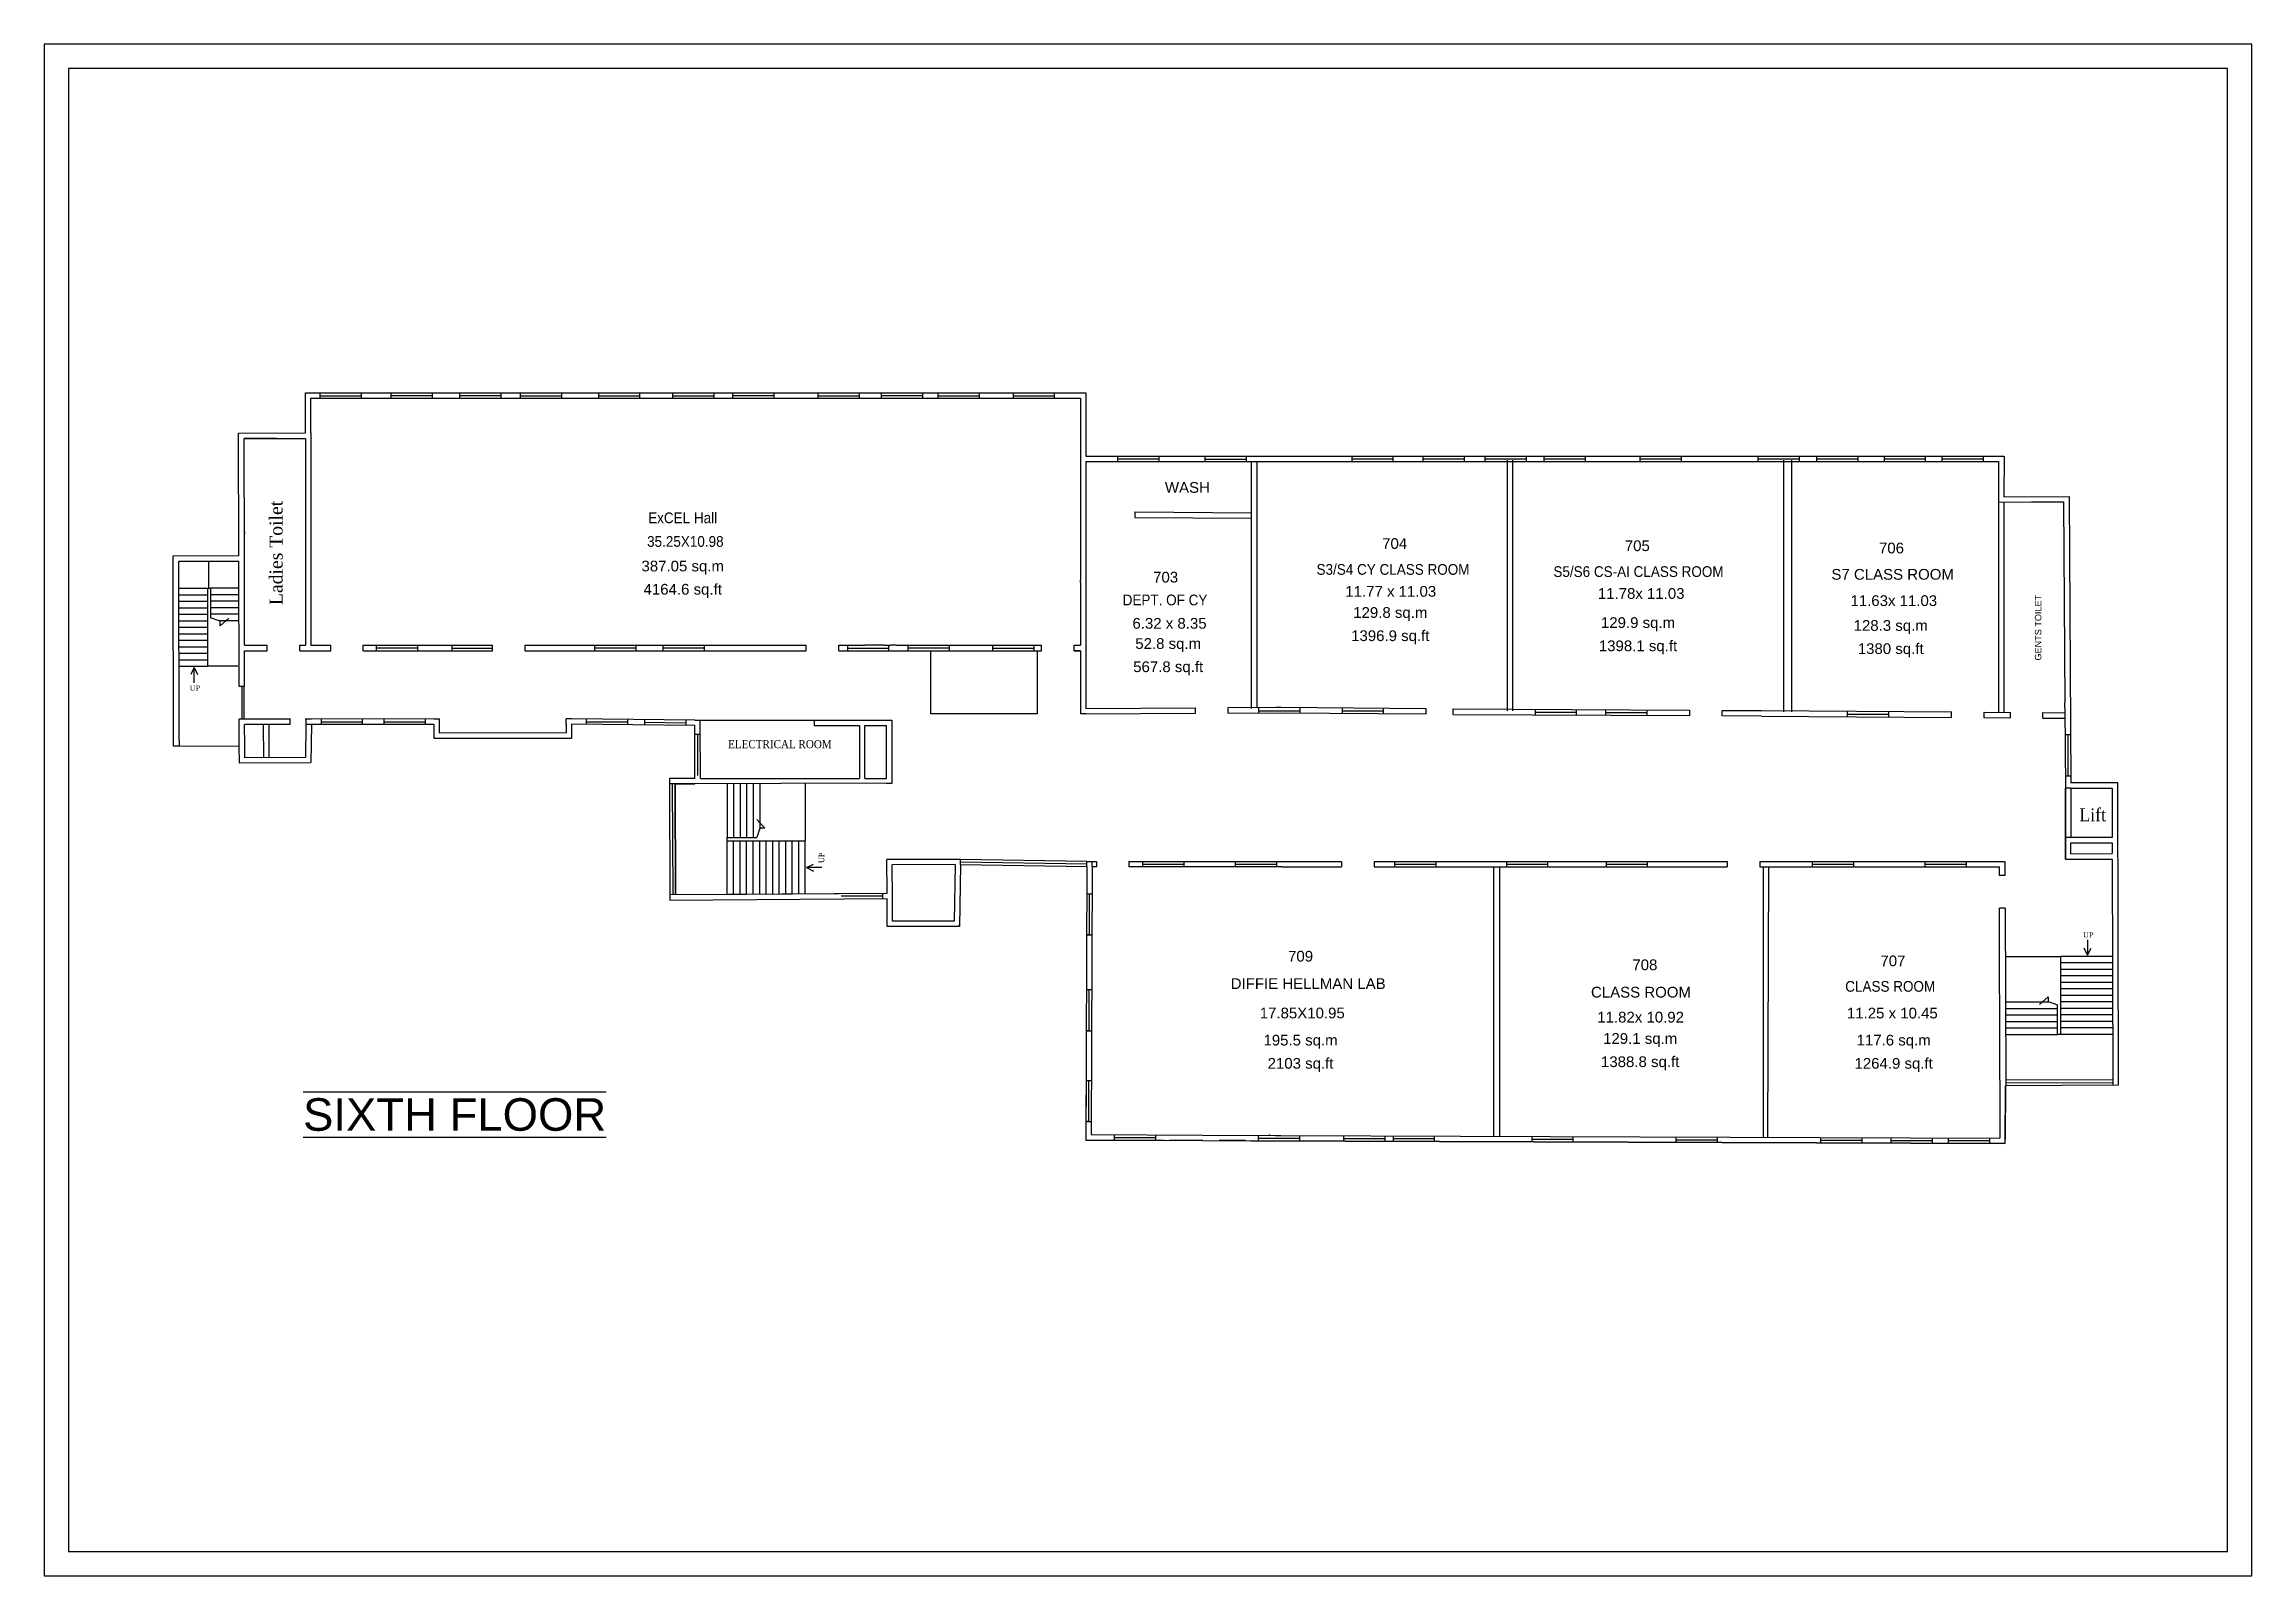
# Model space of a CAD drawing. Header units: metres. Extents: x 25 to 122, y -74 to 416.
# Drawn here: x 25.4 to 121.7, y -74.3 to -7.4 of the extents above; entities that cross this region are included whole.
import ezdxf

# ---------------------------------------------------------------- set-up
doc = ezdxf.new("R2010")
doc.units = ezdxf.units.M
doc.header["$MEASUREMENT"] = 0
doc.linetypes.add('HIDDEN', pattern=[0.375, 0.25, -0.125])
doc.styles.add('1MM', font='arial.ttf', dxfattribs={"height": 1000})
doc.styles.add('DUTCH', font='dutch.ttf')
doc.styles.add('ROMANT', font='arial.ttf', dxfattribs={"height": 2.5})

msp = doc.modelspace()

# ---------------------------------------------------------------- texts
at = {"ltscale": 0.1, "style": 'ROMANT', "width": 0.9}
for s, height, p in [('ExCEL Hall', 0.4682, (51.713, -28.299)), ('35.25X10.98', 0.46823, (51.666, -29.331)), ('S3/S4 CY CLASS ROOM', 0.46823, (80.879, -30.552, -35.581)), ('S5/S6 CS-AI CLASS ROOM', 0.46823, (91.214, -30.646)), ('DEPT. OF CY', 0.46823, (72.419, -31.885, -35.581)), (' CLASS ROOM', 0.46823, (103.785, -48.755, -35.581))]:
    msp.add_text(s, height=height, dxfattribs=at).set_placement(p)
at = {"style": 'DUTCH', "width": 0.9}
for s, height, p in [('UP', 0.2367, (31.706, -35.609)), ('ELECTRICAL ROOM', 0.3551, (55.202, -38.122)), ('Lift', 0.5682, (114.168, -41.315)), ('UP', 0.2367, (114.326, -46.383))]:
    msp.add_text(s, height=height, dxfattribs=at).set_placement(p)
msp.add_text('UP', height=0.2367, rotation=90, dxfattribs=at).set_placement((59.396, -43.138))
at = {"ltscale": 0.1, "attachment_point": 1, "style": 'ROMANT'}
for s, width, gutter_width, heights, insert, char_height in [('WASH', 3.90614, 12.5, [-0.484], (74.262, -26.504, 0), 0.4682), ('704', 3.90614, 12.5, [-0.478], (83.742, -28.953, -35.581), 0.4682), ('705', 3.90614, 12.5, [-0.478], (94.33, -29.049), 0.4682), ('706', 3.90614, 12.5, [-0.478], (105.421, -29.149), 0.4682), ('\\pxqc;387.05 sq.m', 6.29239, 2.341, [-0.6], (50.075, -29.936, 35.581), 0.46823), ('703', 3.90614, 12.5, [-0.478], (73.748, -30.422, -35.581), 0.4682), ('\\pxqc;S7 CLASS ROOM', 6.29239, 2.341, [-0.485], (102.871, -30.298), 0.46823), ('\\pxqc;4164.6 sq.ft', 6.29239, 2.341, [-0.606], (50.075, -30.949, 35.581), 0.46823), ('\\pxqc;11.77 x 11.03', 6.29239, 2.341, [-0.478], (80.971, -31.041, -35.581), 0.46823), ('\\pxqc;11.78x 11.03', 6.29239, 2.341, [-0.478], (91.898, -31.134), 0.46823), ('\\pxqc;11.63x 11.03', 6.29239, 2.341, [-0.478], (102.921, -31.446), 0.46823), ('\\pxqc;6.32 x 8.35', 6.29239, 2.341, [-0.478], (71.316, -32.437, -35.581), 0.46823), ('\\pxqc;129.8 sq.m', 6.29239, 2.341, [-0.6], (80.951, -31.964), 0.46823), ('\\pxqc;129.9 sq.m', 6.29239, 2.341, [-0.6], (91.76, -32.405), 0.46823), ('\\pxqc;128.3 sq.m', 6.29239, 2.341, [-0.6], (102.786, -32.53), 0.46823), ('\\pxqc;52.8 sq.m', 6.29239, 2.341, [-0.6], (71.259, -33.319), 0.46823), ('\\pxqc;1396.9 sq.ft', 6.29239, 2.341, [-0.606], (80.951, -32.977), 0.46823), ('\\pxqc;1398.1 sq.ft', 6.29239, 2.341, [-0.606], (91.76, -33.419), 0.46823), ('\\pxqc;1380 sq.ft', 6.29239, 2.341, [-0.606], (102.786, -33.543), 0.46823), ('\\pxqc;567.8 sq.ft', 6.29239, 2.341, [-0.606], (71.259, -34.332), 0.46823), ('709', 3.90614, 12.5, [-0.478], (79.636, -46.969, -35.581), 0.4682), ('707', 3.90614, 12.5, [-0.478], (105.484, -47.173, -35.58), 0.4682), ('DIFFIE HELLMAN LAB', 6.75729, 2.341, [-0.469], (77.134, -48.166, -35.581), 0.46823), ('708', 3.90614, 12.5, [-0.478], (94.66, -47.345, -35.58), 0.4682), ('\\pxqc;CLASS ROOM', 6.29239, 2.341, [-0.485], (91.888, -48.54, -35.581), 0.46823), ('\\pxqc;17.85X10.95', 6.29239, 2.341, [-0.478], (77.108, -49.449, -35.581), 0.46823), ('\\pxqc;11.82x 10.92', 6.29239, 2.341, [-0.478], (91.874, -49.63, -35.581), 0.46823), ('\\pxqc;11.25 x 10.45', 6.29239, 2.341, [-0.478], (102.857, -49.453, -35.581), 0.46823), ('\\pxqc;195.5 sq.m', 6.29239, 2.341, [-0.6], (77.034, -50.633), 0.46823), ('\\pxqc;129.1 sq.m', 6.29239, 2.341, [-0.6], (91.854, -50.561), 0.46823), ('\\pxqc;117.6 sq.m', 6.29239, 2.341, [-0.6], (102.915, -50.633), 0.46823), ('\\pxqc;2103 sq.ft', 6.29239, 2.341, [-0.606], (77.034, -51.647), 0.46823), ('\\pxqc;1388.8 sq.ft', 6.29239, 2.341, [-0.606], (91.854, -51.575), 0.46823), ('\\pxqc;1264.9 sq.ft', 6.29239, 2.341, [-0.606], (102.915, -51.647), 0.46823)]:
    msp.add_mtext_dynamic_manual_height_columns(s, width=width, gutter_width=gutter_width, heights=heights, dxfattribs=dict(at, insert=insert, char_height=char_height))
at = {"attachment_point": 1, "rotation": 90}
for s, heights, insert, char_height, style in [('Ladies Toilet', [-0.593], (35.192, -31.873, -49.265), 0.56815, 'DUTCH'), ('GENTS TOILET', [-0.294], (112.223, -34.294), 0.28408, '1MM')]:
    msp.add_mtext_dynamic_manual_height_columns(s, width=390.63284, gutter_width=9.469, heights=heights, dxfattribs=dict(at, insert=insert, char_height=char_height, style=style))
at = {"linetype": 'Continuous', "ltscale": 0.1, "insert": (36.654, -53.404), "char_height": 1.42038, "attachment_point": 1, "style": 'ROMANT'}
msp.add_mtext_dynamic_manual_height_columns('{\\L\\OSIXTH FLOOR}', width=30.38024, gutter_width=11.837, heights=[-1.989], dxfattribs=at)

# ---------------------------------------------------------------- linework, layer by layer
at = {"linetype": 'Continuous', "ltscale": 0.1}
for p, q in [((36.756, -22.61), (70.817, -22.61)), ((36.76, -24.359), (36.756, -22.61)), ((36.756, -22.847), (36.757, -22.847)), ((36.993, -22.61), (36.993, -22.609)), ((36.993, -22.847), (53.787, -22.846)), ((36.997, -24.359), (36.993, -22.847)), ((37.393, -22.613), (37.393, -22.85)), ((37.393, -22.732), (39.192, -22.732)), ((39.192, -22.613), (39.192, -22.85)), ((40.485, -22.603), (40.485, -22.84)), ((40.485, -22.721), (42.284, -22.721)), ((42.284, -22.603), (42.284, -22.84)), ((43.486, -22.61), (43.486, -22.847)), ((43.486, -22.729), (45.285, -22.729)), ((45.285, -22.61), (45.285, -22.847)), ((46.135, -22.615), (46.135, -22.851)), ((46.135, -22.733), (47.935, -22.733)), ((47.935, -22.615), (47.935, -22.851)), ((49.542, -22.623), (49.542, -22.86)), ((49.542, -22.742), (51.341, -22.742)), ((51.341, -22.623), (51.341, -22.86)), ((52.777, -22.619), (52.777, -22.856)), ((52.777, -22.738), (54.576, -22.738)), ((53.787, -22.846), (54.023, -22.846)), ((54.023, -22.846), (62.302, -22.846, 0)), ((54.576, -22.619), (54.576, -22.856)), ((55.393, -22.601), (55.393, -22.838)), ((55.393, -22.72), (57.192, -22.72)), ((57.192, -22.601), (57.192, -22.838)), ((59.122, -22.619), (59.122, -22.856)), ((59.122, -22.737), (60.922, -22.737)), ((60.922, -22.619), (60.922, -22.856)), ((61.883, -22.606), (61.883, -22.843)), ((61.883, -22.725), (63.682, -22.725)), ((62.302, -22.846, 0), (62.538, -22.846, 0)), ((62.538, -22.846, 0), (70.58, -22.846, 0)), ((63.682, -22.606), (63.682, -22.843)), ((64.353, -22.615), (64.353, -22.852)), ((64.353, -22.734), (66.152, -22.734)), ((66.152, -22.615), (66.152, -22.852)), ((67.636, -22.624), (67.636, -22.861)), ((67.636, -22.742), (69.435, -22.742)), ((69.435, -22.624), (69.435, -22.861)), ((70.58, -22.846), (70.58, -25.368)), ((70.58, -22.846), (70.58, -30.788, 36.344)), ((70.817, -22.61), (70.817, -25.368)), ((33.844, -24.366), (36.76, -24.359)), ((33.856, -29.715), (33.844, -24.366)), ((34.082, -24.602), (36.76, -24.596)), ((34.093, -29.715), (34.082, -24.602)), ((35.49, -24.602), (34.082, -24.602)), ((35.49, -24.602), (34.082, -24.602)), ((36.76, -24.596, 1.229), (36.76, -33.629, 48.115)), ((36.997, -24.359), (36.997, -33.629, 48.115)), ((70.58, -25.368), (70.58, -30.788, 31.474)), ((70.817, -25.368), (110.878, -25.367)), ((70.817, -25.604), (110.641, -25.604)), ((70.817, -25.604), (70.817, -36.387, 49.344)), ((72.2, -25.373), (72.2, -25.61)), ((72.2, -25.492), (74, -25.492)), ((74, -25.373), (74, -25.61)), ((76.001, -25.387), (76.001, -25.624)), ((76.001, -25.505), (77.801, -25.505)), ((77.801, -25.387), (77.801, -25.624)), ((78.03, -25.604, 0), (78.03, -36.387, 49.344)), ((78.03, -25.604), (78.03, -36.338, 49.119)), ((78.27, -25.604), (78.27, -36.337, 49.113)), ((82.411, -25.367), (82.411, -25.604)), ((82.411, -25.485), (84.21, -25.485)), ((84.21, -25.367), (84.21, -25.604)), ((85.522, -25.367), (85.522, -25.604)), ((85.522, -25.485), (87.322, -25.485)), ((87.322, -25.367), (87.322, -25.604)), ((88.219, -25.367), (88.219, -25.604)), ((88.219, -25.485), (90.018, -25.485)), ((89.194, -25.548), (89.194, -36.28, 49.113)), ((89.194, -25.548), (89.194, -36.489)), ((89.425, -25.548), (89.425, -36.489)), ((90.018, -25.367), (90.018, -25.604)), ((90.795, -25.367), (90.795, -25.604)), ((90.795, -25.485), (92.595, -25.485)), ((92.595, -25.367), (92.595, -25.604)), ((94.989, -25.367), (94.989, -25.604)), ((94.989, -25.485), (96.788, -25.485)), ((96.788, -25.367), (96.788, -25.604)), ((100.137, -25.367), (100.137, -25.604)), ((100.137, -25.485), (101.936, -25.485)), ((101.261, -25.548), (101.261, -36.489)), ((101.261, -25.597), (101.261, -36.538)), ((101.603, -25.548), (101.603, -36.538)), ((101.936, -25.367), (101.936, -25.604)), ((102.696, -25.367), (102.696, -25.604)), ((102.696, -25.485), (104.495, -25.485)), ((104.495, -25.367), (104.495, -25.604)), ((105.642, -25.367), (105.642, -25.604)), ((105.642, -25.485), (107.442, -25.485)), ((107.442, -25.367), (107.442, -25.604)), ((108.168, -25.367), (108.168, -25.604)), ((108.168, -25.485), (109.967, -25.485)), ((109.967, -25.367), (109.967, -25.604)), ((110.877, -25.604), (110.878, -25.604)), ((72.946, -27.809, 33.644), (78.042, -27.846, -30.934)), ((72.946, -27.809, 33.644), (72.946, -28.046, 47.857)), ((110.635, -27.372), (110.635, -36.545)), ((110.872, -27.372), (110.872, -36.547)), ((112.07, -27.372), (113.478, -27.372)), ((34.094, -28.674), (34.094, -28.768)), ((72.946, -28.046, 47.857), (78.042, -28.081, 41.97)), ((30.99, -29.721), (33.856, -29.715)), ((31.008, -38.03), (30.99, -29.721)), ((33.856, -29.715), (33.856, -29.715)), ((34.099, -33.629, 46.534), (34.093, -29.715)), ((31.228, -29.958), (33.856, -29.952)), ((31.244, -37.793), (31.228, -29.958)), ((33.866, -35.431, 67.947), (33.856, -29.952, 2.814)), ((70.58, -30.883, 47.969), (70.58, -30.788, 36.344)), ((70.58, -30.883, 32.024), (70.58, -33.629, 47.969)), ((70.58, -30.883, 36.777), (70.58, -33.629, 49.344)), ((34.099, -33.629, 49.344), (35.093, -33.629, 49.344)), ((34.099, -33.629, 46.534), (34.81, -33.629, 46.534)), ((35.093, -33.866), (35.093, -33.629, 49.344)), ((36.513, -33.629, 49.344), (36.76, -33.629, 49.344)), ((36.513, -33.866), (36.513, -33.629, 49.344)), ((36.997, -33.629, 49.344), (37.863, -33.629, 49.344)), ((37.863, -33.866, 49.344), (37.863, -33.629, 49.344)), ((39.283, -33.866, 49.344), (39.283, -33.629, 49.344)), ((39.283, -33.629, 49.344), (44.922, -33.629, 49.344)), ((39.851, -33.625), (39.851, -33.862)), ((41.65, -33.625), (41.65, -33.862)), ((43.141, -33.629, 49.344), (43.143, -33.866)), ((44.922, -33.866, 49.344), (44.922, -33.629, 49.344)), ((46.342, -33.866, 49.344), (46.342, -33.629, 49.344)), ((46.342, -33.629, 49.344), (52.084, -33.629, 49.344)), ((49.372, -33.629), (49.372, -33.865)), ((51.172, -33.629), (51.172, -33.865)), ((52.084, -33.629, 49.344), (58.612, -33.629, 49.344)), ((52.352, -33.629, 2.697), (52.352, -33.866, 49.344)), ((53.504, -33.629, 49.344), (53.788, -33.629, 49.344)), ((54.151, -33.629), (54.151, -33.866, 49.344)), ((58.612, -33.866, 49.344), (58.612, -33.629, 49.344)), ((60.032, -33.866, 49.344), (60.032, -33.629, 49.344)), ((60.032, -33.629, 49.344), (61.164, -33.629, 49.344)), ((60.407, -33.64), (60.407, -33.877)), ((61.186, -33.629, 49.344), (61.164, -33.629, 49.344)), ((62.018, -33.629, 49.344), (61.186, -33.629, 49.344)), ((62.018, -33.629, 49.344), (62.302, -33.629, 49.344)), ((62.206, -33.64), (62.206, -33.877)), ((62.538, -33.629, 49.344), (62.302, -33.629, 49.344)), ((62.538, -33.629, 49.344), (65.845, -33.629, 49.344)), ((63.048, -33.62), (63.048, -33.857)), ((64.847, -33.62), (64.847, -33.857)), ((65.845, -33.629, 49.344), (65.94, -33.629, 49.344)), ((65.94, -33.629, 49.344), (68.876, -33.629, 49.344)), ((66.738, -33.629), (66.738, -33.866)), ((68.537, -33.629), (68.537, -33.866)), ((68.876, -33.866, 47.969), (68.876, -33.629, 49.344)), ((70.296, -33.629, 49.344), (70.58, -33.629, 49.344)), ((70.296, -33.866, 47.969), (70.296, -33.629, 49.344)), ((31.904, -34.598), (31.752, -34.906)), ((31.904, -35.275), (31.904, -34.598)), ((31.904, -34.598), (32.055, -34.906)), ((34.1, -33.866, 49.344), (35.093, -33.866, 0)), ((34.105, -35.431, 75.21), (34.105, -33.866, 49.344)), ((36.513, -33.866, 0), (37.863, -33.866, 49.344)), ((39.283, -33.866, 49.344), (44.922, -33.866, 49.344)), ((39.851, -33.744), (41.65, -33.744)), ((43.143, -33.755), (44.922, -33.755, 49.344)), ((46.342, -33.866, 49.344), (52.123, -33.866, 49.344)), ((49.372, -33.747), (51.172, -33.747)), ((52.123, -33.866, 49.344), (53.465, -33.866, 49.344)), ((52.352, -33.734), (54.151, -33.734)), ((53.465, -33.866, 49.344), (58.612, -33.866, 49.344)), ((60.032, -33.866, 49.344), (61.186, -33.866, 49.344)), ((60.407, -33.759), (62.206, -33.759)), ((61.186, -33.866, 49.344), (61.978, -33.866, 49.344)), ((61.978, -33.866, 49.344), (68.876, -33.866, 47.969)), ((63.048, -33.738), (64.847, -33.738)), ((66.738, -33.748), (68.537, -33.748)), ((70.296, -33.866, 47.969), (70.58, -33.866, 49.344)), ((70.58, -33.866, 47.969), (70.296, -33.866, 47.969)), ((70.58, -33.866, 47.969), (70.58, -36.624, 47.969)), ((34.105, -35.431, 98.687), (33.866, -35.431, 98.687)), ((33.985, -35.431, 98.687), (33.985, -36.851, 98.687)), ((34.08, -36.851, 98.687), (34.08, -35.431, 98.687)), ((70.817, -36.387, 49.344), (75.599, -36.359, 43.819)), ((70.818, -36.624, 49.344), (75.599, -36.595, 43.819)), ((75.599, -36.595, -0.017), (75.599, -36.359, 1.358)), ((77.019, -36.35, 42.179), (79.095, -36.337, 39.78)), ((77.019, -36.592), (77.019, -36.35, 1.408)), ((77.019, -36.587, 42.178), (79.33, -36.573, 39.507)), ((78.352, -36.367, 25.466), (78.352, -36.604, 25.466)), ((78.352, -36.485, 25.466), (80.151, -36.485, 25.466)), ((79.095, -36.337, 39.78), (79.332, -36.336, 39.507)), ((79.33, -36.573, 39.507), (85.662, -36.617, 32.192)), ((79.332, -36.336, 39.507), (85.662, -36.382, -40.712)), ((80.151, -36.367, 25.466), (80.151, -36.604, 25.466)), ((81.99, -36.367, 25.466), (81.99, -36.604, 25.466)), ((81.99, -36.485, 25.466), (83.789, -36.485, 25.466)), ((83.789, -36.367, 25.466), (83.789, -36.604, 25.466)), ((85.662, -36.618, -42.087), (85.662, -36.382, -40.712)), ((86.843, -36.399, 29.153), (97.16, -36.461, 18.909)), ((86.843, -36.644, -42.234), (86.843, -36.399, -40.81)), ((90.412, -36.426, 15.736), (90.412, -36.663, 15.736)), ((90.412, -36.544, 15.736), (92.211, -36.544, 15.736)), ((92.211, -36.426, 15.736), (92.211, -36.663, 15.736)), ((93.488, -36.447, 12.183), (93.488, -36.684, 12.183)), ((93.488, -36.566, 12.183), (95.287, -36.566, 12.183)), ((95.287, -36.447, 12.183), (95.287, -36.684, 12.183)), ((97.16, -36.707, 0), (97.16, -36.461, 1.432)), ((98.581, -36.47, 17.269), (100.292, -36.482, 15.291)), ((98.581, -36.707), (98.581, -36.47, 1.375)), ((100.292, -36.482, 15.291), (108.589, -36.54, 5.706)), ((104.033, -36.521), (104.033, -36.758)), ((105.832, -36.521), (105.832, -36.758)), ((108.589, -36.796, -38.131), (108.589, -36.54, -36.649)), ((110.01, -36.55, 4.065), (111.155, -36.558, 2.741)), ((110.01, -36.793, -38.114), (110.01, -36.55, -36.706)), ((111.155, -36.795, -48.91), (111.155, -36.558, 0.435)), ((112.576, -36.568, 1.1), (113.528, -36.575)), ((112.576, -36.805, -50.978), (112.576, -36.568, -1.633)), ((113.532, -36.366), (113.53, -36.13)), ((33.87, -38.017, 98.687), (33.87, -36.851, 98.687)), ((34.105, -36.851, 98.687), (33.87, -36.851, 98.687)), ((36.113, -36.851, 98.687), (34.105, -36.851, 98.687)), ((36.073, -37.09, 83.175), (34.105, -37.094, 50.869)), ((34.107, -38.015, 98.687), (34.105, -37.094, 50.869)), ((34.92, -37.092), (34.927, -38.539, 98.687)), ((35.157, -37.092), (35.164, -38.538, 98.687)), ((36.073, -36.851, 98.718), (36.073, -37.09, 98.718)), ((37.018, -36.851, 98.687), (36.744, -36.851, 98.687)), ((36.782, -37.084, 98.687), (36.757, -38.53, 98.687)), ((37.019, -37.088, 98.687), (36.782, -37.088, 94.801)), ((36.784, -37.084, 98.718), (36.784, -36.851, 98.718)), ((37.019, -37.088, 98.687), (36.99, -38.745, 98.687)), ((37.012, -37.11, 98.687), (37.019, -37.088, 98.687)), ((42.375, -36.846, 98.687), (37.018, -36.851, 98.687)), ((42.375, -37.082, 98.687), (37.019, -37.088, 98.687)), ((37.441, -36.851), (37.441, -37.087)), ((37.441, -36.969), (39.24, -36.969)), ((39.24, -36.851), (39.24, -37.087)), ((40.177, -36.848), (40.177, -37.085)), ((40.177, -36.966), (41.976, -36.966)), ((41.976, -36.848), (41.976, -37.085)), ((42.375, -36.846, 98.687), (42.612, -36.846, 98.687)), ((42.376, -37.698, 98.687), (42.375, -37.082, 98.687)), ((42.612, -37.082, 98.687), (42.612, -36.846, 98.687)), ((42.612, -37.461, 98.687), (42.612, -37.082, 98.687)), ((48.137, -37.455, 98.687), (42.612, -37.461, 98.687)), ((48.376, -36.839, 98.687), (48.137, -36.839, 98.687)), ((48.137, -37.082, 98.687), (48.137, -36.839, 98.687)), ((48.137, -37.076, 98.687), (48.137, -37.455, 98.687)), ((53.748, -37.134, 98.687), (48.373, -37.076, 98.687)), ((48.373, -37.076, 98.687), (48.374, -37.692, 98.687)), ((53.75, -36.898, 98.687), (48.376, -36.839, 98.687)), ((49.015, -36.846), (49.015, -37.083)), ((49.015, -36.965), (50.814, -36.965)), ((50.814, -36.846), (50.814, -37.083)), ((51.558, -36.869, 98.687), (51.558, -37.105, 98.687)), ((51.558, -36.987, 98.687), (53.357, -37.012, 98.687)), ((53.357, -36.893, 98.687), (53.357, -37.13, 98.687)), ((53.755, -39.443, 98.687), (53.748, -37.134, 98.687)), ((53.75, -36.898, 98.687), (62.355, -36.898)), ((53.756, -37.512), (53.993, -37.512)), ((53.874, -39.311), (53.874, -37.512)), ((53.984, -37.134, 98.687), (53.984, -36.898, 98.687)), ((53.992, -39.442, 98.687), (53.984, -37.134, 98.687)), ((58.956, -36.898, 98.687), (58.956, -37.134, 98.687)), ((58.956, -37.134, 98.687), (60.934, -37.134, 98.687)), ((60.934, -37.134, 98.687), (60.934, -39.442, 98.687)), ((61.171, -37.134, 98.687), (62.118, -37.134, 98.687)), ((61.171, -39.442, -1.212), (61.171, -37.134, 98.687)), ((62.118, -39.442, -1.212), (62.118, -37.134, 98.687)), ((62.355, -39.414), (62.355, -36.898)), ((70.818, -36.624, 49.344), (70.58, -36.624, 49.344)), ((86.843, -36.644, 27.736), (97.16, -36.697, 18.908)), ((100.292, -36.719, -28.545), (98.581, -36.707)), ((100.292, -36.719, -28.545), (108.589, -36.777, 5.704)), ((104.033, -36.639), (105.832, -36.639)), ((110.01, -36.787, 4.063), (111.155, -36.795, 2.739)), ((112.576, -36.805, 1.098), (113.526, -36.812)), ((113.551, -37.523), (113.788, -37.523)), ((113.669, -39.322), (113.669, -37.523)), ((31.008, -38.03), (33.87, -38.017, 98.687)), ((31.246, -38.03, 98.687), (31.008, -38.03, 98.687)), ((31.244, -37.793, 98.687), (31.246, -38.03, 98.687)), ((33.874, -38.781, 98.687), (33.87, -38.017, 98.687)), ((34.11, -38.543, 98.687), (34.107, -38.015, 98.687)), ((36.757, -38.53, 98.687), (34.11, -38.543, 98.687)), ((48.374, -37.692, 98.687), (42.376, -37.698, 98.687)), ((36.994, -38.765, 98.687), (33.874, -38.781, 98.687)), ((53.992, -39.442, 98.687), (60.934, -39.442, 98.687)), ((61.171, -39.442, 98.687), (62.118, -39.442, 98.687)), ((113.551, -39.322), (113.788, -39.322)), ((52.886, -39.682), (52.649, -39.683)), ((52.767, -39.683), (52.784, -44.517)), ((52.886, -39.682, 98.687), (53.756, -39.679, 98.687)), ((52.902, -44.516, 98.687), (52.886, -39.682, 98.687)), ((62.119, -39.651), (62.355, -39.651)), ((113.788, -39.868), (113.551, -39.869)), ((113.551, -39.869), (113.551, -42.967)), ((113.553, -39.869), (113.553, -42.967)), ((113.788, -39.868), (113.793, -42.02)), ((113.79, -39.868), (113.795, -42.02)), ((113.793, -42.02), (113.551, -42.02)), ((115.601, -42.015), (113.795, -42.02)), ((113.797, -42.256), (115.601, -42.252)), ((113.797, -42.73), (113.797, -42.256)), ((58.618, -43.332), (58.926, -43.181)), ((59.295, -43.332), (58.618, -43.332)), ((58.618, -43.332), (58.926, -43.484)), ((62.367, -42.985), (62.13, -42.986)), ((65.348, -42.975, 98.687), (62.367, -42.985)), ((65.107, -43.207, 98.687), (62.367, -43.216)), ((65.107, -43.207, 98.687), (65.062, -45.671, 8.504)), ((65.344, -43.212, 98.687), (65.294, -45.908)), ((65.344, -43.212, 98.687), (65.348, -42.975, 98.687)), ((70.852, -43.305), (65.344, -43.212, 98.687)), ((70.852, -43.186), (65.346, -43.093, 98.687)), ((70.856, -43.068), (65.348, -42.975, 98.687)), ((70.852, -43.305), (70.811, -55.23)), ((70.852, -43.305), (70.852, -43.067)), ((70.856, -43.068), (71.089, -43.068)), ((71.089, -43.305), (71.049, -54.994)), ((71.089, -43.305), (71.089, -43.068)), ((71.089, -43.068), (71.271, -43.068)), ((71.271, -43.305), (71.089, -43.305)), ((71.271, -43.068), (71.271, -43.305)), ((72.691, -43.068), (79.131, -43.068)), ((72.691, -43.068), (72.691, -43.305)), ((79.367, -43.305), (72.691, -43.305)), ((73.285, -43.068), (73.285, -43.305)), ((73.285, -43.186), (75.084, -43.186)), ((75.084, -43.068), (75.084, -43.305)), ((77.332, -43.068), (77.332, -43.305)), ((77.332, -43.186), (79.131, -43.186)), ((79.131, -43.068), (81.968, -43.068)), ((79.131, -43.068), (79.131, -43.305)), ((79.368, -43.305), (79.367, -43.305)), ((79.368, -43.305), (81.968, -43.305)), ((81.968, -43.068), (81.968, -43.305)), ((83.389, -43.068), (98.794, -43.068)), ((83.389, -43.068), (83.389, -43.305)), ((83.389, -43.305), (98.794, -43.305)), ((83.832, -43.305), (84.069, -43.305)), ((84.282, -43.068), (84.282, -43.305)), ((84.282, -43.186), (86.081, -43.186)), ((86.081, -43.068), (86.081, -43.305)), ((88.619, -55.074, 53.778), (88.619, -43.322, -0.001)), ((88.866, -43.305), (88.866, -55.058)), ((89.162, -43.068), (89.162, -43.305)), ((89.162, -43.186), (90.961, -43.186)), ((90.961, -43.068), (90.961, -43.305)), ((93.511, -43.068), (93.511, -43.305)), ((93.511, -43.186), (95.31, -43.186)), ((95.31, -43.068), (95.31, -43.305)), ((98.794, -43.068), (98.794, -43.305)), ((100.215, -43.068), (110.915, -43.068)), ((100.215, -43.068), (100.215, -43.305)), ((100.226, -43.305), (100.215, -43.305)), ((100.226, -43.305), (110.68, -43.305)), ((100.367, -43.305), (100.367, -55.104)), ((100.565, -55.105), (100.61, -43.305)), ((102.504, -43.066), (102.504, -43.303)), ((102.504, -43.184), (104.304, -43.184)), ((104.304, -43.066), (104.304, -43.303)), ((107.428, -43.068), (107.428, -43.305)), ((107.428, -43.19), (109.225, -43.19)), ((109.225, -43.068), (109.225, -43.305)), ((110.68, -43.687), (110.68, -43.305)), ((110.915, -43.068), (110.917, -43.687)), ((113.553, -42.967), (115.602, -42.962)), ((113.797, -42.73), (115.602, -42.725)), ((110.917, -43.687), (110.68, -43.687)), ((52.902, -44.516), (52.665, -44.517)), ((52.902, -44.516, 98.687), (62.135, -44.452)), ((53.961, -44.509), (62.064, -44.452, 0.758)), ((60.142, -44.572, 2.065), (61.942, -44.572, 2.065)), ((61.942, -44.453, 2.065), (61.942, -44.69, 2.065)), ((62.138, -45.908), (62.135, -44.689)), ((62.374, -45.671), (62.371, -44.451)), ((70.848, -44.478), (71.085, -44.478)), ((70.966, -46.277), (70.966, -44.478)), ((110.7, -52.62), (110.684, -45.107)), ((110.924, -45.107), (110.684, -45.107)), ((110.924, -45.107), (110.958, -52.619)), ((65.294, -45.908), (62.138, -45.908)), ((65.062, -45.671), (62.374, -45.671)), ((65.294, -45.908), (65.294, -45.813)), ((70.847, -46.277, 98.687), (71.084, -46.276, 98.687)), ((70.966, -46.277), (70.847, -46.277, 98.687)), ((114.52, -47.16), (114.369, -46.852)), ((114.52, -46.483), (114.52, -47.16)), ((114.52, -47.16), (114.672, -46.852)), ((70.834, -48.658), (71.07, -48.658)), ((70.952, -50.457), (70.952, -48.658)), ((70.833, -50.457, 98.687), (71.069, -50.456, 98.687)), ((70.952, -50.457), (70.833, -50.457, 98.687)), ((70.821, -52.375), (70.81, -55.23)), ((70.82, -52.628), (71.057, -52.628)), ((70.938, -54.427), (70.938, -52.628)), ((110.928, -55.382), (110.936, -52.856)), ((110.958, -52.619), (110.959, -52.856)), ((110.958, -52.738), (115.626, -52.717)), ((115.626, -52.598), (115.627, -52.835)), ((70.938, -54.427), (70.819, -54.427, 98.687)), ((70.819, -54.427, 98.687), (71.056, -54.427, 98.687)), ((70.81, -55.23), (74.227, -55.243)), ((70.811, -54.993), (70.812, -54.993)), ((74.227, -55.243), (70.811, -55.23)), ((71.049, -54.994), (75.92, -55.012)), ((72.045, -55.005), (72.045, -55.241)), ((72.045, -55.123), (73.844, -55.123)), ((72.045, -55.234), (75.92, -55.249)), ((73.844, -55.005), (73.844, -55.241)), ((75.92, -55.249), (74.464, -55.244)), ((75.92, -55.012), (79.086, -55.024)), ((75.92, -55.249), (78.337, -55.258)), ((77.778, -55.256), (76.63, -55.252)), ((110.928, -55.382), (78.015, -55.257)), ((78.015, -55.257), (110.928, -55.382)), ((78.337, -55.028), (78.337, -55.265)), ((78.337, -55.147), (80.137, -55.147)), ((78.831, -54.984), (78.831, -55.023)), ((79.086, -55.024), (79.323, -55.025)), ((79.323, -55.025), (110.692, -55.145)), ((80.137, -55.028), (80.137, -55.265)), ((82.06, -55.043), (82.06, -55.279)), ((82.06, -55.161), (83.859, -55.161)), ((83.859, -55.043), (83.859, -55.279)), ((84.219, -55.051), (84.219, -55.288)), ((84.219, -55.169), (86.018, -55.169)), ((86.018, -55.051), (86.018, -55.288)), ((90.268, -55.074), (90.268, -55.311)), ((90.268, -55.192), (92.067, -55.192)), ((92.067, -55.074), (92.067, -55.311)), ((96.555, -55.098), (96.555, -55.334)), ((96.555, -55.216), (98.354, -55.216)), ((98.354, -55.098), (98.354, -55.334)), ((102.867, -55.122), (102.867, -55.358)), ((102.867, -55.24), (104.666, -55.24)), ((104.666, -55.122), (104.666, -55.358)), ((105.94, -55.133), (105.94, -55.37)), ((105.94, -55.252), (107.739, -55.252)), ((107.739, -55.133), (107.739, -55.37)), ((108.444, -55.133), (108.444, -55.37)), ((108.444, -55.252), (110.243, -55.252)), ((110.243, -55.133), (110.243, -55.37)), ((110.928, -55.145), (110.928, -55.145))]:
    msp.add_line(p, q, dxfattribs=at)
at = {"linetype": 'HIDDEN', "ltscale": 950}
for p, q in [((32.542, -31.138), (32.542, -29.955)), ((33.031, -32.573), (32.62, -32.429)), ((33.409, -32.439), (33.031, -32.783)), ((33.031, -32.783), (33.031, -32.559)), ((56.46, -41.236), (56.803, -41.615)), ((56.593, -41.615), (56.45, -42.025)), ((56.803, -41.615), (56.579, -41.615)), ((112.424, -49.319), (112.803, -48.976)), ((112.803, -48.976), (112.803, -49.199)), ((112.803, -49.185), (113.213, -49.329))]:
    msp.add_line(p, q, dxfattribs=at)
at = {"linetype": 'Continuous', "ltscale": 0.1}
for points in [[(25.357, -74.256), (121.69, -74.256), (121.69, -7.384), (25.357, -7.384)], [(26.418, -73.196), (120.63, -73.196), (120.63, -8.445), (26.418, -8.445)]]:
    msp.add_lwpolyline(points, close=True, dxfattribs=at)
for points in [[(110.641, -25.604), (110.635, -27.382), (113.478, -27.372), (113.53, -36.13)], [(110.641, -25.366), (110.641, -25.367)], [(110.878, -25.367), (110.873, -27.144), (113.713, -27.135), (113.788, -39.632), (115.831, -39.627), (115.863, -52.834), (110.936, -52.856), (110.928, -55.202)], [(32.478, -31.138), (32.478, -34.547)], [(32.62, -31.138), (32.62, -32.429)], [(31.234, -32.843), (32.478, -32.843)], [(31.234, -33.127), (32.478, -33.127)], [(31.235, -33.411), (32.478, -33.411)], [(31.236, -33.695), (32.478, -33.695)], [(31.236, -33.979), (32.478, -33.979)], [(31.237, -34.263), (32.478, -34.263)], [(31.238, -34.547), (32.478, -34.547)], [(33.804, -34.547), (32.478, -34.547)], [(113.532, -36.366), (113.553, -39.869)], [(53.755, -39.443), (52.648, -39.446), (52.666, -44.755), (62.135, -44.689)], [(62.355, -39.651), (62.355, -39.414)], [(62.119, -39.651), (52.886, -39.682), (52.902, -44.516), (62.135, -44.452), (62.13, -42.986)], [(58.568, -39.663), (58.568, -42.167)], [(113.788, -39.621), (115.831, -39.616), (115.863, -52.834), (110.936, -52.856)], [(113.79, -39.868), (115.595, -39.864), (115.6, -42.015)], [(55.159, -42.025), (56.45, -42.025)], [(55.159, -42.167), (58.568, -42.167)], [(56.863, -44.489), (56.863, -42.167)], [(57.147, -44.487), (57.147, -42.167)], [(57.431, -44.485), (57.431, -42.167)], [(57.715, -44.483), (57.715, -42.167)], [(57.999, -44.481), (57.999, -42.167)], [(58.283, -44.479), (58.283, -42.167)], [(58.568, -44.477), (58.568, -42.167)], [(115.601, -42.252), (115.602, -42.725)], [(62.372, -44.687), (62.372, -44.687), (62.367, -43.216)], [(115.602, -42.962), (115.626, -52.598), (110.958, -52.619)], [(110.933, -47.211), (113.355, -47.211)], [(113.355, -50.62), (113.355, -47.211)], [(115.613, -47.211), (113.355, -47.211)], [(115.613, -47.495), (113.355, -47.495)], [(115.614, -47.779), (113.355, -47.779)], [(115.615, -48.063), (113.355, -48.063)], [(115.615, -48.347), (113.355, -48.347)], [(115.616, -48.631), (113.355, -48.631)], [(115.617, -48.915), (113.355, -48.915)], [(113.213, -50.62), (113.213, -49.329)], [(110.7, -52.62), (110.692, -55.145)]]:
    msp.add_lwpolyline(points, dxfattribs=at)
at = {"linetype": 'HIDDEN', "ltscale": 950}
for points in [[(31.23, -31.138), (32.62, -31.138)], [(31.231, -31.423), (32.478, -31.423)], [(31.231, -31.707), (32.478, -31.707)], [(33.858, -31.138), (32.62, -31.138)], [(33.859, -31.423), (32.62, -31.423)], [(33.859, -31.707), (32.62, -31.707)], [(31.232, -31.991), (32.478, -31.991)], [(31.233, -32.275), (32.478, -32.275)], [(31.233, -32.559), (32.478, -32.559)], [(33.86, -31.991), (32.62, -31.991)], [(33.86, -32.275), (32.62, -32.275)], [(33.861, -32.559), (32.991, -32.559)], [(55.159, -39.675), (55.159, -42.025)], [(55.443, -39.674), (55.443, -42.025)], [(55.727, -39.673), (55.727, -42.025)], [(56.011, -39.672), (56.011, -42.025)], [(56.295, -39.671), (56.295, -42.025)], [(56.579, -39.67), (56.579, -41.654)], [(55.159, -44.501), (55.159, -42.025)], [(55.443, -44.499), (55.443, -42.167)], [(55.727, -44.497), (55.727, -42.167)], [(56.011, -44.495), (56.011, -42.167)], [(56.295, -44.493), (56.295, -42.167)], [(56.579, -44.491), (56.579, -42.167)], [(110.942, -49.199), (112.843, -49.199)], [(110.943, -49.483), (113.213, -49.483)], [(110.945, -49.767), (113.213, -49.767)], [(110.946, -50.052), (113.213, -50.052)], [(115.617, -49.199), (113.355, -49.199)], [(115.618, -49.483), (113.355, -49.483)], [(115.619, -49.767), (113.355, -49.767)], [(115.619, -50.052), (113.355, -50.052)], [(110.947, -50.336), (113.213, -50.336)], [(110.949, -50.62), (113.213, -50.62)], [(115.621, -50.62), (113.213, -50.62)], [(115.62, -50.336), (113.355, -50.336)]]:
    msp.add_lwpolyline(points, dxfattribs=at)
at = {"linetype": 'Continuous', "ltscale": 0.1}
msp.add_polyline3d([(68.686, -33.866, 47.969), (68.686, -36.624, 47.969), (64.049, -36.624, 47.969), (64.049, -33.866, 49.344)], close=True, dxfattribs=at)

msp.set_redraw_order([(e.dxf.handle, doc.entitydb.next_handle()) for e in msp.query("TEXT MTEXT ATTDEF DIMENSION ARC_DIMENSION")])  # texts and dimensions are drawn at this point

doc.saveas('drawing.dxf')
